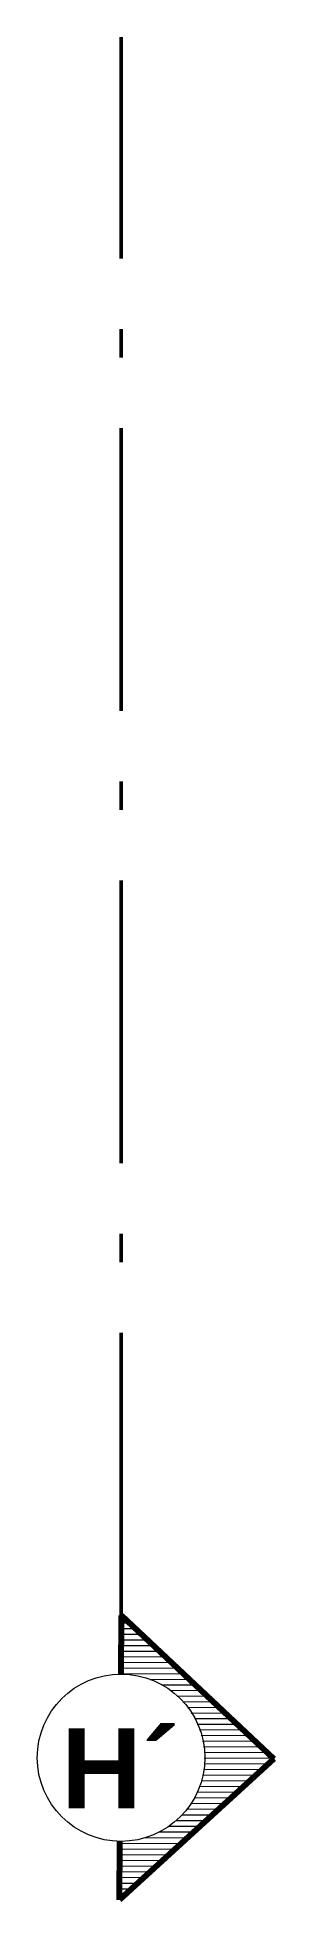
# Model space of a CAD drawing. Header units: metres. Extents: x 28 to 239, y -1 to 113.
# Drawn here: x 187.28 to 188.12, y -1.2 to 5.38 of the extents above; entities that cross this region are included whole.
import ezdxf
from ezdxf.enums import TextEntityAlignment as Align

# ---------------------------------------------------------------- set-up
doc = ezdxf.new("R2010")
doc.units = ezdxf.units.M
doc.linetypes.add('1CORTE', pattern=[1.5, 1, -0.25, 0, -0.25])
doc.linetypes.add('ACAD_ISO04W100', pattern=[30, 24, -3, 0, -3])
for name, color, linetype, lineweight in [('1', 7, 'Continuous', 5), ('AA. Proyeccion Corte', 10, '1CORTE', 50), ('CORTE_EJE', 31, 'ACAD_ISO04W100', 80), ('TEXTOS-SUBTITULO', 7, 'Continuous', 30)]:
    doc.layers.add(name, color=color, linetype=linetype, lineweight=lineweight)
doc.styles.add('TURBO_BASS', font='swisseb.ttf')

msp = doc.modelspace()

# ---------------------------------------------------------------- texts
at = {"layer": 'TEXTOS-SUBTITULO', "style": 'TURBO_BASS'}
msp.add_text('H´', height=0.28314, rotation=360, dxfattribs=at).set_placement((187.5782, -0.8787), align=Align.CENTER)

# ---------------------------------------------------------------- linework, layer by layer
at = {"layer": '1', "color": 7, "linetype": 'Continuous', "lineweight": 5}
for p, q in [((187.5819, -0.2631), (187.6519, -0.2626)), ((187.582, -0.2431), (187.6308, -0.2427)), ((187.5822, -0.2231), (187.6096, -0.2229)), ((187.5823, -0.2031), (187.5885, -0.203)), ((187.5815, -0.3231), (187.7153, -0.3222)), ((187.5816, -0.3031), (187.6942, -0.3023)), ((187.5818, -0.2831), (187.673, -0.2825)), ((187.5811, -0.3831), (187.7787, -0.3818)), ((187.5812, -0.3631), (187.7576, -0.3619)), ((187.5814, -0.3431), (187.7364, -0.3421)), ((187.581, -0.4031), (187.7998, -0.4016)), ((187.683, -0.4224), (187.821, -0.4215)), ((187.7252, -0.4421), (187.8421, -0.4414)), ((187.7556, -0.4619), (187.8632, -0.4612)), ((187.7795, -0.4818), (187.8844, -0.4811)), ((187.7992, -0.5016), (187.9055, -0.501)), ((187.8156, -0.5215), (187.9266, -0.5208)), ((187.8293, -0.5415), (187.9478, -0.5407)), ((187.8408, -0.5614), (187.9689, -0.5605)), ((187.8504, -0.5813), (187.99, -0.5804)), ((187.8583, -0.6013), (188.0112, -0.6003)), ((187.8645, -0.6212), (188.0323, -0.6201)), ((187.8693, -0.6412), (188.0534, -0.64)), ((187.8726, -0.6612), (188.0746, -0.6599)), ((187.8743, -0.7212), (188.1025, -0.7197)), ((187.8745, -0.6812), (188.0957, -0.6797)), ((187.8751, -0.7012), (188.1168, -0.6996)), ((187.8636, -0.7812), (188.0365, -0.7801)), ((187.8686, -0.7612), (188.0585, -0.76)), ((187.8721, -0.7412), (188.0805, -0.7398)), ((187.8389, -0.8414), (187.9704, -0.8405)), ((187.8489, -0.8213), (187.9924, -0.8204)), ((187.857, -0.8013), (188.0144, -0.8003)), ((187.7746, -0.9218), (187.8824, -0.9211)), ((187.7953, -0.9017), (187.9044, -0.901)), ((187.8125, -0.8816), (187.9264, -0.8808)), ((187.8269, -0.8615), (187.9484, -0.8607)), ((187.6659, -0.9825), (187.8164, -0.9815)), ((187.7156, -0.9622), (187.8384, -0.9614)), ((187.7489, -0.942), (187.8604, -0.9413)), ((187.5768, -1.0431), (187.7504, -1.042)), ((187.5769, -1.0231), (187.7724, -1.0218)), ((187.5771, -1.0031), (187.7944, -1.0017)), ((187.5764, -1.1031), (187.6844, -1.1024)), ((187.5766, -1.0831), (187.7064, -1.0823)), ((187.5767, -1.0631), (187.7284, -1.0621)), ((187.5759, -1.1831), (187.5964, -1.183)), ((187.576, -1.1631), (187.6184, -1.1628)), ((187.5762, -1.1431), (187.6404, -1.1427)), ((187.5763, -1.1231), (187.6624, -1.1226))]:
    msp.add_line(p, q, dxfattribs=at)
at = {"layer": '1', "color": 252, "linetype": 'Continuous', "lineweight": 5, "true_color": 0x939598}
for p, q in [((187.5819, -0.2631), (187.6519, -0.2626)), ((187.582, -0.2431), (187.6308, -0.2427)), ((187.5822, -0.2231), (187.6096, -0.2229)), ((187.5823, -0.2031), (187.5885, -0.203)), ((187.5815, -0.3231), (187.7153, -0.3222)), ((187.5816, -0.3031), (187.6942, -0.3023)), ((187.5818, -0.2831), (187.673, -0.2825)), ((187.5811, -0.3831), (187.7787, -0.3818)), ((187.5812, -0.3631), (187.7576, -0.3619)), ((187.5814, -0.3431), (187.7364, -0.3421)), ((187.581, -0.4031), (187.7998, -0.4016)), ((187.683, -0.4224), (187.821, -0.4215)), ((187.7252, -0.4421), (187.8421, -0.4414)), ((187.7556, -0.4619), (187.8632, -0.4612)), ((187.7795, -0.4818), (187.8844, -0.4811)), ((187.7992, -0.5016), (187.9055, -0.501)), ((187.8156, -0.5215), (187.9266, -0.5208)), ((187.8293, -0.5415), (187.9478, -0.5407)), ((187.8408, -0.5614), (187.9689, -0.5605)), ((187.8504, -0.5813), (187.99, -0.5804)), ((187.8583, -0.6013), (188.0112, -0.6003)), ((187.8645, -0.6212), (188.0323, -0.6201)), ((187.8693, -0.6412), (188.0534, -0.64)), ((187.8726, -0.6612), (188.0746, -0.6599)), ((187.8743, -0.7212), (188.1025, -0.7197)), ((187.8745, -0.6812), (188.0957, -0.6797)), ((187.8751, -0.7012), (188.1168, -0.6996)), ((187.8636, -0.7812), (188.0365, -0.7801)), ((187.8686, -0.7612), (188.0585, -0.76)), ((187.8721, -0.7412), (188.0805, -0.7398)), ((187.8389, -0.8414), (187.9704, -0.8405)), ((187.8489, -0.8213), (187.9924, -0.8204)), ((187.857, -0.8013), (188.0144, -0.8003)), ((187.7746, -0.9218), (187.8824, -0.9211)), ((187.7953, -0.9017), (187.9044, -0.901)), ((187.8125, -0.8816), (187.9264, -0.8808)), ((187.8269, -0.8615), (187.9484, -0.8607)), ((187.6659, -0.9825), (187.8164, -0.9815)), ((187.7156, -0.9622), (187.8384, -0.9614)), ((187.7489, -0.942), (187.8604, -0.9413)), ((187.5768, -1.0431), (187.7504, -1.042)), ((187.5769, -1.0231), (187.7724, -1.0218)), ((187.5771, -1.0031), (187.7944, -1.0017)), ((187.5764, -1.1031), (187.6844, -1.1024)), ((187.5766, -1.0831), (187.7064, -1.0823)), ((187.5767, -1.0631), (187.7284, -1.0621)), ((187.5759, -1.1831), (187.5964, -1.183)), ((187.576, -1.1631), (187.6184, -1.1628)), ((187.5762, -1.1431), (187.6404, -1.1427)), ((187.5763, -1.1231), (187.6624, -1.1226))]:
    msp.add_line(p, q, dxfattribs=at)
at = {"layer": '1', "color": 7}
msp.add_circle((187.581, -0.6996), 0.296, dxfattribs=at)
msp.add_circle((187.581, -0.6996), 0.296, dxfattribs=at)
at = {"layer": 'AA. Proyeccion Corte', "color": 7}
msp.add_line((187.581, -0.1972), (187.581, 5.3848), dxfattribs=at)
at = {"layer": 'CORTE_EJE', "color": 7, "linetype": 'ACAD_ISO04W100', "ltscale": 0.8}
for p, q in [((187.581, -0.4035), (187.5823, -0.1972)), ((187.581, -0.4035), (187.5823, -0.1972)), ((187.5823, -0.1972), (188.1206, -0.7031)), ((187.5823, -0.1972), (188.1206, -0.7031)), ((188.1206, -0.7031), (187.5758, -1.2019)), ((188.1206, -0.7031), (187.5758, -1.2019)), ((187.5758, -1.2019), (187.5771, -0.9956)), ((187.5758, -1.2019), (187.5771, -0.9956))]:
    msp.add_line(p, q, dxfattribs=at)

msp.set_redraw_order([(e.dxf.handle, doc.entitydb.next_handle()) for e in msp.query("TEXT MTEXT ATTDEF DIMENSION ARC_DIMENSION")])  # texts and dimensions are drawn at this point

doc.saveas('drawing.dxf')
